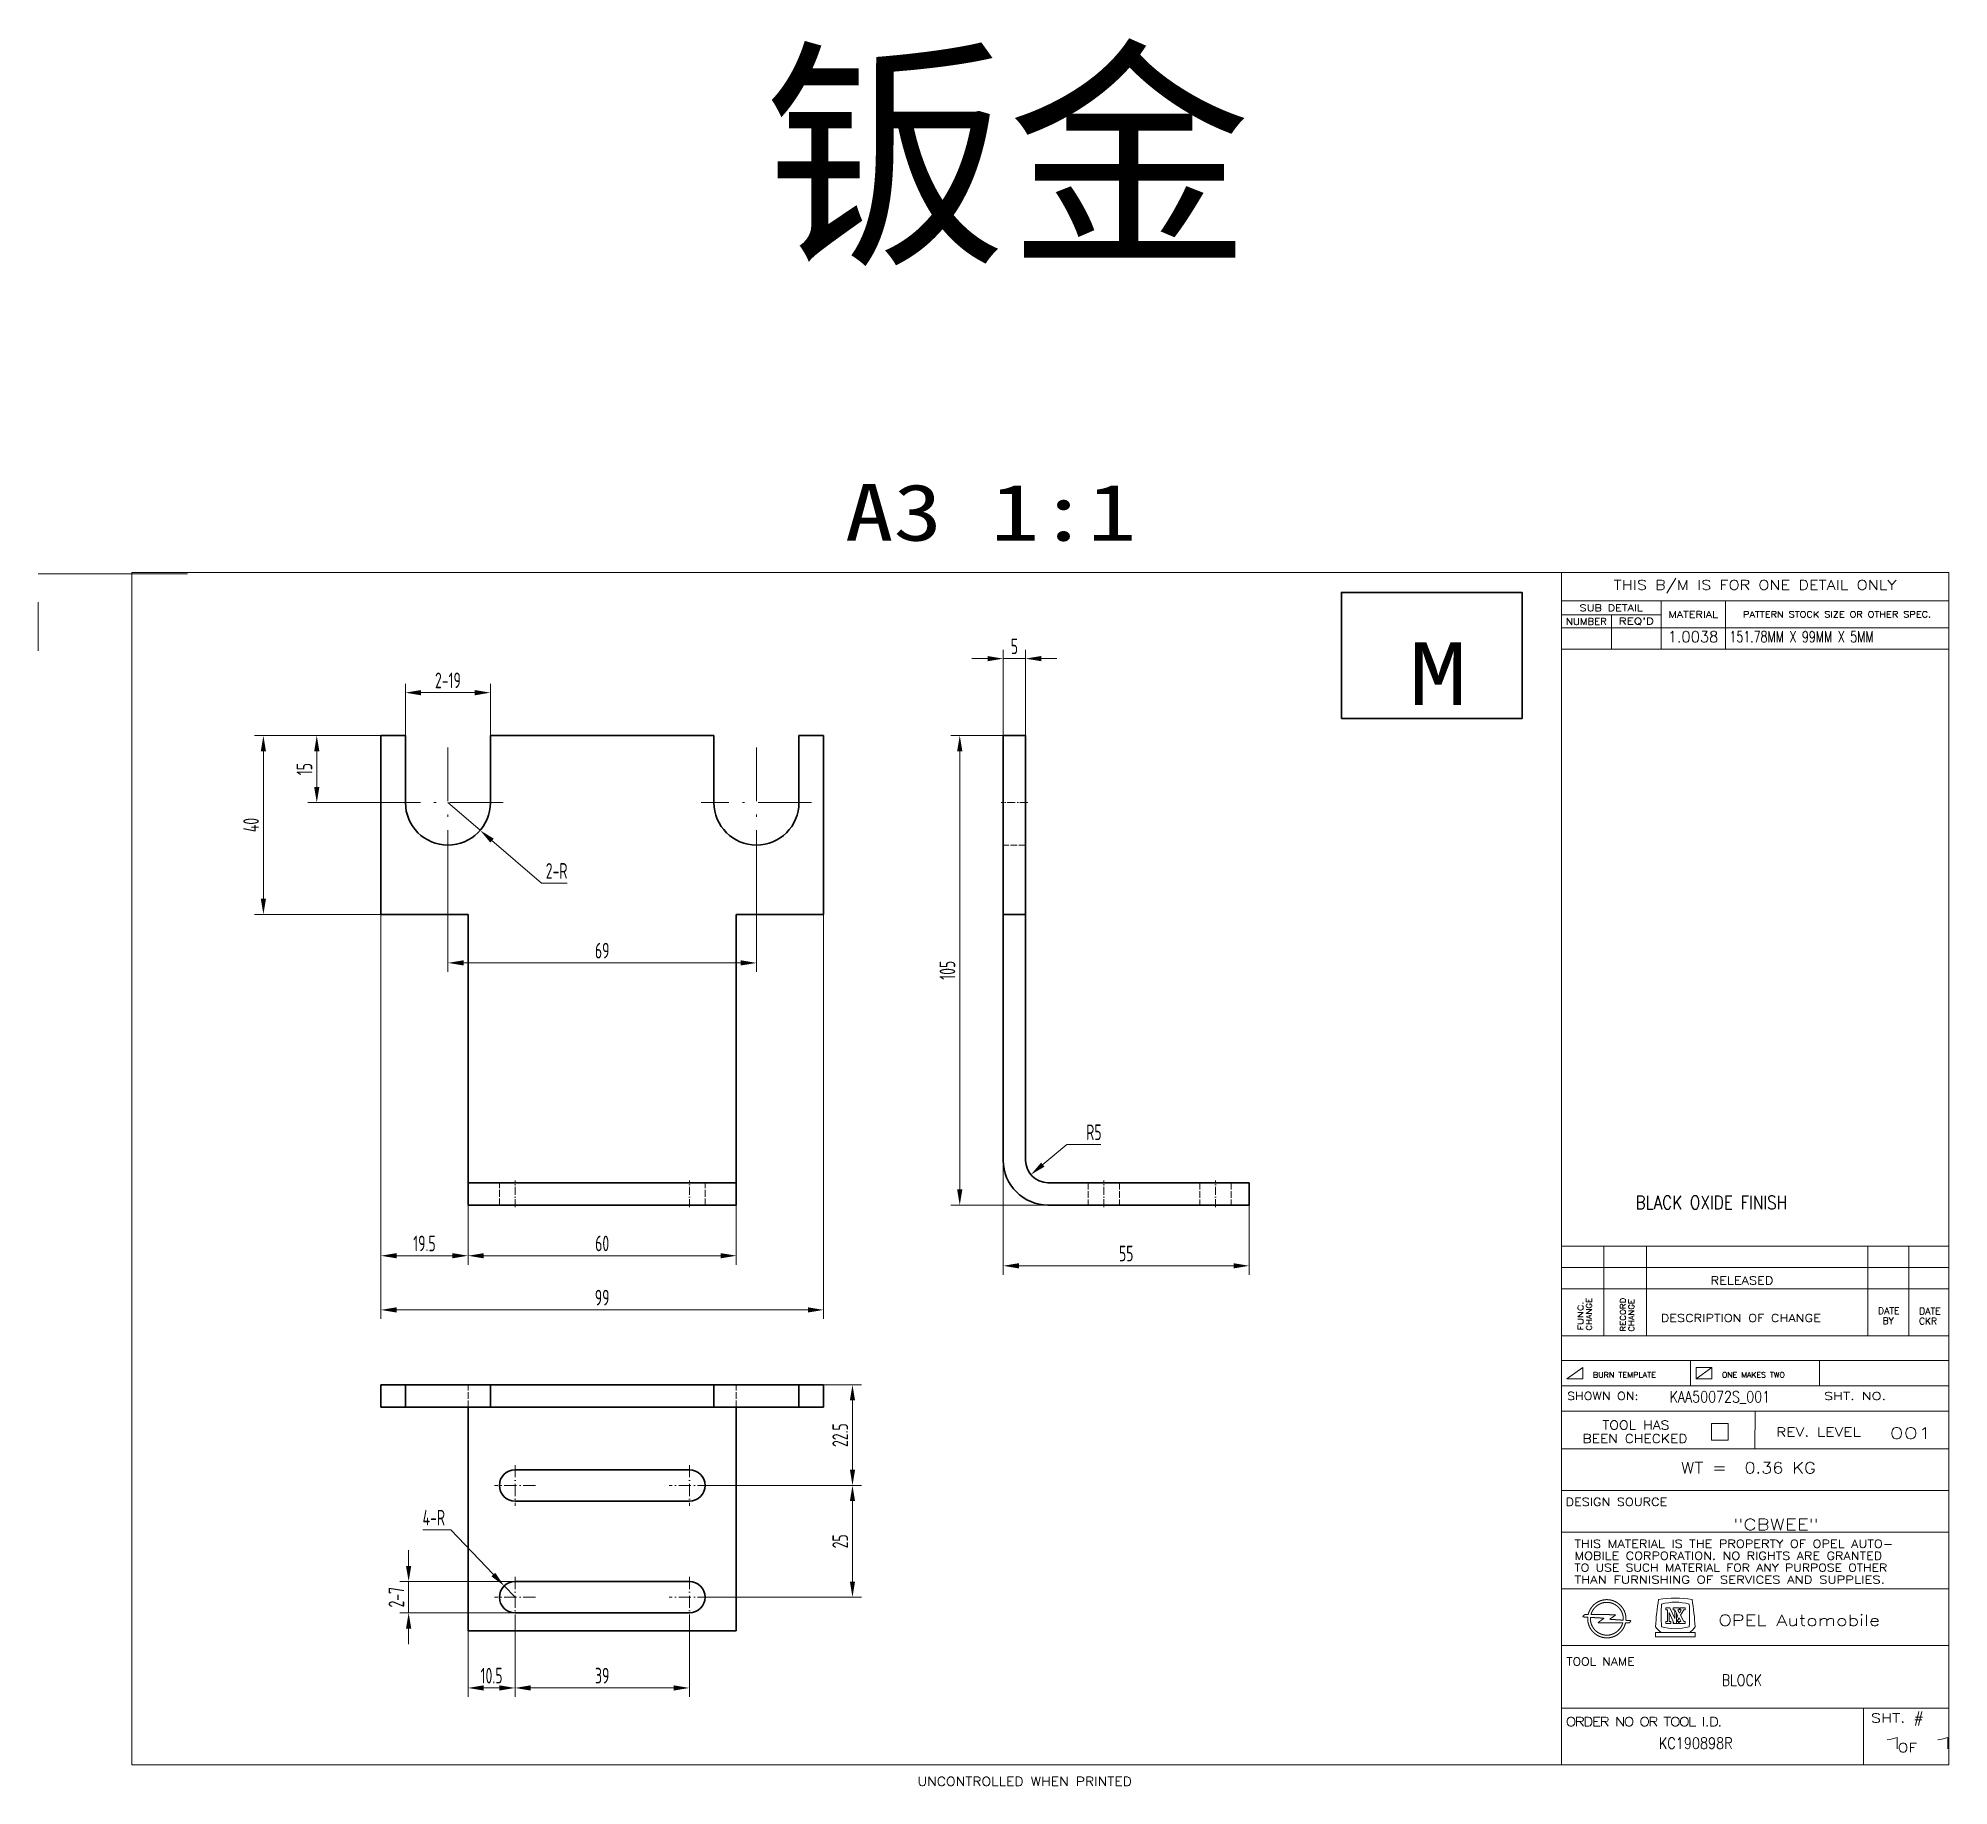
# Model space of a CAD drawing. Header units: inches. Extents: x 8574 to 12968, y 11160 to 11554.
# Drawn here: x 10317 to 10744.3, y 11163.2 to 11554 of the extents above; entities that cross this region are included whole.
import ezdxf

# ---------------------------------------------------------------- set-up
doc = ezdxf.new("R2010")
doc.units = ezdxf.units.IN
doc.header["$MEASUREMENT"] = 0
for name, pattern in [('AM_ISO02W050', [7.5, 6, -1.5]), ('AM_ISO08W050', [18, 12, -1.5, 3, -1.5]), ('DASHDOT', [18.5, 12, -3, 0.5, -3]), ('DASHED', [15, 12, -3])]:
    doc.linetypes.add(name, pattern=pattern)
for name, color, linetype, lineweight in [('123', 1, 'Continuous', 18), ('AM_7', 4, 'AM_ISO08W050', 25), ('AM_HID', 7, 'AM_ISO02W050', 25), ('AM_VIS', 1, 'Continuous', 50), ('尺寸', 3, 'Continuous', 20)]:
    doc.layers.add(name, color=color, linetype=linetype, lineweight=lineweight)
doc.layers.add('254', color=7, linetype='Continuous', true_color=0xffffff)
doc.styles.add('blockfont', font='simplex.shx')
doc.styles.add('hztxt', font='ISOCP.SHX', dxfattribs={"width": 0.707, "bigfont": 'hztxt.shx'})
doc.styles.add('leroy', font='simplex.shx')
doc.dimstyles.new('cbwee1-1$0', dxfattribs={"dimtxt": 3.5, "dimasz": 3.5, "dimexe": 2, "dimexo": 0, "dimgap": 1, "dimtad": 1, "dimdsep": 46, "dimtxsty": 'hztxt', "dimcen": 0, "dimclrd": 256, "dimclre": 256, "dimclrt": 256, "dimazin": 2, "dimtp": 0.1, "dimtm": 0.1, "dimtfac": 0.71, "dimtmove": 0, "dimatfit": 3, "dimfxl": 0, "dimlwd": 20, "dimlwe": 20, "dimarcsym": 0})
doc.dimstyles.new('cbwee1-1$4', dxfattribs={"dimtxt": 3.5, "dimasz": 3.5, "dimexe": 2, "dimexo": 0, "dimgap": 1, "dimtad": 1, "dimtih": 1, "dimtoh": 1, "dimdsep": 46, "dimtxsty": 'hztxt', "dimcen": 0, "dimclrd": 256, "dimclre": 256, "dimclrt": 256, "dimazin": 2, "dimtp": 0.1, "dimtm": 0.1, "dimtfac": 0.71, "dimtmove": 0, "dimatfit": 3, "dimfxl": 0, "dimlwd": 20, "dimlwe": 20, "dimarcsym": 0})

msp = doc.modelspace()

# ---------------------------------------------------------------- texts
at = {"layer": '123', "color": 1, "insert": (10497.438, 11441.441), "char_height": 12.7, "attachment_point": 7, "line_spacing_factor": 0.903614, "style": 'leroy'}
msp.add_mtext('{\\fSimSun|b0|i0|c134|p2;\\W1.2578;A3 1:1}', dxfattribs=at)
at = {"layer": '254', "color": 7}
for s, height, style, width, p in [('1.0038', 2.5, 'blockfont', 0.9609, (10681.461, 11418.929)), ('151.78MM X 99MM X 5MM', 2.5, 'blockfont', 0.72, (10695.294, 11418.929)), ('BLACK OXIDE FINISH', 3, 'blockfont', 0.83, (10674.268, 11292.162)), ('KAA50072S_001', 2.5, 'blockfont', 0.8298, (10681.884, 11248.954)), ('      WT =  0.36 KG', 2.5, 'leroy', 1.1618, (10671.465, 11233.071)), ('BLOCK', 2.5, 'blockfont', 0.827, (10693.56, 11185.584)), ('KC190898R', 2.5, 'blockfont', 0.8419, (10679.485, 11171.465)), ('1', 2.5, 'blockfont', 4.1344, (10727.928, 11171.465)), ('1', 2.5, 'blockfont', 4.1344, (10739.256, 11171.465))]:
    msp.add_text(s, height=height, dxfattribs=dict(at, style=style, width=width)).set_placement(p)
at = {"layer": '254', "color": 7, "linetype": 'Continuous', "lineweight": 13, "char_height": 2.5, "attachment_point": 7, "line_spacing_factor": 0.903614, "style": 'blockfont'}
for s, insert in [('{\\W1.4729;001}', (10731.109, 11240.803)), ('{\\W1.3125;"CBWEE"}', (10696.147, 11220.386))]:
    msp.add_mtext(s, dxfattribs=dict(at, insert=insert))
at = {"layer": '尺寸', "ltscale": 0.5, "insert": (10479.234, 11547.713), "char_height": 40, "width": 178.57435, "attachment_point": 1}
msp.add_mtext('{\\fSimSun|b0|i0|c134|p2;钣金}', dxfattribs=at)

# ---------------------------------------------------------------- blocks, each defined once
blk = doc.blocks.new('sfsdt4654yuej')
at = {"layer": '254', "color": 4, "linetype": 'Continuous', "lineweight": 13, "char_height": 1.7747, "attachment_point": 7, "line_spacing_factor": 0.903614, "style": 'blockfont'}
for s, insert in [('\\W1.1929;THIS MATERIAL IS THE PROPERTY OF OPEL AUTO-', (6070.56, 3525.15)), ('\\W1.1469;TO USE SUCH MATERIAL FOR ANY PURPOSE OTHER', (6070.56, 3519.81)), ('\\W1.1861;MOBILE CORPORATION. NO RIGHTS ARE GRANTED', (6070.56, 3522.47)), ('\\W1.2217;THAN FURNISHING OF SERVICES AND SUPPLIES.', (6070.56, 3517.13))]:
    blk.add_mtext(s, dxfattribs=dict(at, insert=insert))
blk = doc.blocks.new('qewe345467juynj')
at = {"layer": '254', "color": 4, "linetype": 'Continuous', "lineweight": 13}
for p, q in [((6091.03, 3511.72), (6091.92, 3511.72)), ((6091.03, 3511.72), (6091.03, 3511.28)), ((6091.03, 3511.28), (6091.39, 3511.28)), ((6091.39, 3508.66), (6091.03, 3508.66)), ((6091.03, 3508.66), (6091.03, 3508.22)), ((6091.39, 3508.66), (6091.39, 3511.28)), ((6091.73, 3510.67), (6092.65, 3508.65)), ((6091.73, 3508.66), (6091.73, 3510.67)), ((6092.1, 3508.66), (6091.73, 3508.66)), ((6091.92, 3511.72), (6093.01, 3509.31)), ((6092.1, 3508.22), (6092.1, 3508.66)), ((6092.65, 3511.72), (6094.01, 3511.72)), ((6092.65, 3511.72), (6092.65, 3511.28)), ((6092.65, 3511.28), (6092.99, 3511.28)), ((6092.65, 3508.65), (6092.84, 3508.22)), ((6092.65, 3508.65), (6092.65, 3508.22)), ((6092.99, 3511.28), (6093.38, 3510.54)), ((6093.01, 3509.31), (6093.01, 3511.24)), ((6093.38, 3510.54), (6093.72, 3509.89)), ((6093.38, 3509.29), (6093.38, 3510.54)), ((6093.72, 3509.89), (6093.38, 3509.29)), ((6093.38, 3508.22), (6093.38, 3509.29)), ((6093.95, 3509.46), (6093.53, 3508.74)), ((6093.53, 3508.66), (6093.53, 3508.74)), ((6093.53, 3508.66), (6093.81, 3508.66)), ((6093.72, 3511.2), (6093.72, 3511.28)), ((6093.72, 3511.28), (6094.01, 3511.28)), ((6093.72, 3511.2), (6094.08, 3510.53)), ((6093.81, 3508.66), (6093.81, 3508.22)), ((6093.95, 3509.46), (6094.32, 3508.75)), ((6094.01, 3511.72), (6094.01, 3511.28)), ((6094.01, 3508.66), (6094.01, 3508.22)), ((6094.01, 3508.66), (6094.32, 3508.66)), ((6094.46, 3511.2), (6094.08, 3510.53)), ((6094.18, 3511.72), (6094.18, 3511.28)), ((6094.18, 3511.72), (6095.34, 3511.72)), ((6094.18, 3511.28), (6094.46, 3511.28)), ((6095, 3511.28), (6094.31, 3510.09)), ((6094.31, 3510.09), (6095.06, 3508.66)), ((6094.32, 3508.66), (6094.32, 3508.75)), ((6094.46, 3511.2), (6094.46, 3511.28)), ((6095, 3511.28), (6095.34, 3511.28)), ((6095.06, 3508.66), (6095.34, 3508.66)), ((6095.34, 3511.72), (6095.34, 3511.28)), ((6095.34, 3508.66), (6095.34, 3508.22)), ((6088.72, 3505.25), (6088.72, 3506.16)), ((6088.72, 3506.16), (6097.54, 3506.16)), ((6088.72, 3505.25), (6097.54, 3505.25)), ((6091.03, 3508.22), (6092.1, 3508.22)), ((6092.65, 3508.22), (6093.81, 3508.22)), ((6092.84, 3508.22), (6093.38, 3508.22)), ((6094.01, 3508.22), (6095.34, 3508.22)), ((6097.54, 3505.25), (6097.54, 3506.16))]:
    blk.add_line(p, q, dxfattribs=at)
for centre, major_axis, start_param, end_param in [((6121.66, 3505.16), (0, 40.74), 1.362215, 1.513648), ((6093.13, 3473.45), (0, 40.41), 6.168449, 6.397922), ((6093.13, 3496.19), (0, 16.78), 6.054099, 6.512271), ((6065.45, 3505.3), (0, 39.67), 4.767492, 4.923017), ((6115.47, 3510.01), (0, 31.49), 1.490581, 1.651011), ((6071.61, 3510.01), (0, 30.49), 4.629531, 4.795247), ((6092.1, 3510.95), (0, 5.42), 2.26349, 2.654149), ((6093.13, 3523.73), (0, 16.69), 2.911206, 3.37198), ((6094.21, 3510.87), (0, 5.33), 3.625513, 4.023219)]:
    blk.add_ellipse(centre, major_axis=major_axis, ratio=0.81, start_param=start_param, end_param=end_param, dxfattribs=at)
for points, knots in [([(6076.67, 3512.76), (6076.38, 3512.64), (6076.09, 3512.5), (6075.82, 3512.34), (6075.56, 3512.15), (6075.32, 3511.95), (6075.09, 3511.72), (6074.89, 3511.48), (6074.71, 3511.23), (6074.56, 3510.96)], [0, 0, 0.11099, 0.222376, 0.334052, 0.445852, 0.557577, 0.669022, 0.779997, 0.890351, 1, 1]), ([(6074.67, 3512.17), (6074.92, 3512.41), (6075.17, 3512.63), (6075.45, 3512.83), (6075.73, 3513), (6076.02, 3513.15), (6076.32, 3513.28), (6076.63, 3513.38), (6076.95, 3513.45), (6077.27, 3513.51), (6077.6, 3513.54), (6077.93, 3513.54), (6078.26, 3513.52), (6078.59, 3513.47), (6078.92, 3513.39), (6079.25, 3513.29)], [0, 0, 0.068755, 0.136595, 0.203684, 0.270176, 0.336212, 0.401927, 0.46745, 0.532903, 0.598412, 0.6641, 0.730096, 0.796536, 0.863562, 0.931328, 1, 1]), ([(6078.75, 3512.81), (6078.46, 3512.88), (6078.16, 3512.92), (6077.85, 3512.94), (6077.55, 3512.93), (6077.25, 3512.9), (6076.96, 3512.84), (6076.67, 3512.76)], [0, 0, 0.143949, 0.287722, 0.431217, 0.574309, 0.716867, 0.858784, 1, 1]), ([(6081.31, 3510.37), (6081.2, 3510.66), (6081.07, 3510.93), (6080.92, 3511.2), (6080.75, 3511.45), (6080.55, 3511.69), (6080.34, 3511.91), (6080.1, 3512.11), (6079.86, 3512.3), (6079.6, 3512.46), (6079.33, 3512.6), (6079.04, 3512.72), (6078.75, 3512.81)], [0, 0, 0.082426, 0.165172, 0.248273, 0.331704, 0.415396, 0.499247, 0.583142, 0.666965, 0.750615, 0.834015, 0.917134, 1, 1]), ([(6079.25, 3513.29), (6079.54, 3513.17), (6079.83, 3513.03), (6080.11, 3512.87), (6080.37, 3512.68), (6080.62, 3512.48), (6080.86, 3512.26), (6081.07, 3512.02), (6081.27, 3511.76), (6081.45, 3511.5), (6081.61, 3511.22), (6081.75, 3510.93), (6081.86, 3510.62)], [0, 0, 0.08295, 0.16603, 0.24927, 0.332668, 0.416191, 0.499787, 0.583395, 0.666954, 0.750414, 0.833739, 0.916924, 1, 1]), ([(6072.88, 3509.66), (6072.75, 3509.66), (6072.65, 3509.67), (6072.57, 3509.68), (6072.52, 3509.7), (6072.49, 3509.71), (6072.47, 3509.74), (6072.48, 3509.78), (6072.5, 3509.82), (6072.53, 3509.88), (6072.58, 3509.95)], [0, 0, 0.191055, 0.343107, 0.459006, 0.542332, 0.59915, 0.643151, 0.695954, 0.770642, 0.871504, 1, 1]), ([(6072.58, 3509.95), (6072.63, 3510.01), (6072.67, 3510.07), (6072.71, 3510.12), (6072.74, 3510.15), (6072.76, 3510.17)], [0, 0, 0.269143, 0.520022, 0.73619, 0.901343, 1, 1]), ([(6072.76, 3510.17), (6072.79, 3510.18), (6072.85, 3510.18), (6072.92, 3510.19), (6073.01, 3510.19), (6073.11, 3510.19), (6073.23, 3510.2)], [0, 0, 0.061091, 0.176811, 0.338125, 0.535506, 0.759343, 1, 1]), ([(6073.39, 3509.62), (6073.34, 3509.63), (6073.27, 3509.63), (6073.18, 3509.64), (6073.08, 3509.65), (6072.98, 3509.65), (6072.88, 3509.66)], [0, 0, 0.099968, 0.239556, 0.409066, 0.598787, 0.799003, 1, 1]), ([(6073.23, 3510.2), (6073.64, 3510.2), (6073.67, 3510.35)], [0, 0, 0.716642, 1, 1]), ([(6073.39, 3509.62), (6073.53, 3509.61), (6073.54, 3509.13)], [0, 0, 0.230846, 1, 1]), ([(6073.62, 3508.4), (6073.59, 3508.54), (6073.57, 3508.71), (6073.56, 3508.91), (6073.54, 3509.13)], [0, 0, 0.196985, 0.426021, 0.692099, 1, 1]), ([(6077.46, 3505), (6077.11, 3505.05), (6076.77, 3505.12), (6076.44, 3505.22), (6076.12, 3505.34), (6075.81, 3505.49), (6075.52, 3505.66), (6075.25, 3505.85), (6074.98, 3506.06), (6074.74, 3506.29), (6074.52, 3506.55), (6074.31, 3506.82), (6074.13, 3507.1), (6073.96, 3507.41), (6073.82, 3507.72), (6073.71, 3508.06), (6073.62, 3508.4)], [0, 0, 0.064169, 0.127503, 0.190172, 0.252329, 0.314107, 0.37563, 0.437008, 0.498344, 0.559738, 0.621286, 0.68309, 0.745255, 0.807895, 0.871136, 0.935119, 1, 1]), ([(6073.67, 3510.35), (6073.74, 3510.58), (6073.82, 3510.81), (6073.92, 3511.05), (6074.05, 3511.3), (6074.19, 3511.53), (6074.34, 3511.76), (6074.5, 3511.97), (6074.67, 3512.17)], [0, 0, 0.111378, 0.230664, 0.355972, 0.485263, 0.616424, 0.747323, 0.875856, 1, 1]), ([(6074.15, 3509.57), (6074.14, 3509.55), (6074.14, 3509.51), (6074.14, 3509.45), (6074.14, 3509.37), (6074.14, 3509.28), (6074.14, 3509.19), (6074.15, 3509.09), (6074.15, 3508.99), (6074.16, 3508.89), (6074.17, 3508.8), (6074.18, 3508.72), (6074.19, 3508.65)], [0, 0, 0.022134, 0.067885, 0.133978, 0.21659, 0.311809, 0.415695, 0.5243, 0.633672, 0.739861, 0.838926, 0.926936, 1, 1]), ([(6077.15, 3509.39), (6077.13, 3509.39), (6077.07, 3509.39), (6077, 3509.4), (6076.9, 3509.41), (6076.79, 3509.41), (6076.66, 3509.42), (6076.52, 3509.43), (6076.21, 3509.45), (6075.87, 3509.47), (6075.52, 3509.49), (6075.17, 3509.51), (6074.85, 3509.53), (6074.71, 3509.54), (6074.57, 3509.55), (6074.45, 3509.55), (6074.35, 3509.56), (6074.27, 3509.56), (6074.2, 3509.57), (6074.16, 3509.57), (6074.15, 3509.57)], [0, 0, 0.009598, 0.027188, 0.052061, 0.083504, 0.120807, 0.163256, 0.210138, 0.314356, 0.42776, 0.544649, 0.659324, 0.766085, 0.814716, 0.85923, 0.898916, 0.933061, 0.960953, 0.981879, 0.995129, 1, 1]), ([(6074.19, 3508.65), (6074.25, 3508.37), (6074.33, 3508.09), (6074.44, 3507.81), (6074.57, 3507.55), (6074.72, 3507.3), (6074.89, 3507.05), (6075.07, 3506.83), (6075.27, 3506.62), (6075.49, 3506.43)], [0, 0, 0.11021, 0.221366, 0.33321, 0.445425, 0.557661, 0.669558, 0.780773, 0.890999, 1, 1]), ([(6074.27, 3510.27), (6074.26, 3510.2), (6076.99, 3510.19)], [0, 0, 0.027534, 1, 1]), ([(6074.56, 3510.96), (6074.49, 3510.83), (6074.44, 3510.7), (6074.38, 3510.58), (6074.34, 3510.46), (6074.3, 3510.36), (6074.27, 3510.27)], [0, 0, 0.18649, 0.374795, 0.557596, 0.727567, 0.877421, 1, 1]), ([(6075.87, 3508.4), (6075.88, 3508.41), (6075.9, 3508.44), (6075.93, 3508.47), (6075.99, 3508.52), (6076.06, 3508.57), (6076.15, 3508.64), (6076.26, 3508.72), (6076.39, 3508.81), (6076.54, 3508.91)], [0, 0, 0.019146, 0.057134, 0.116724, 0.199396, 0.306377, 0.438817, 0.597835, 0.784531, 1, 1]), ([(6078.62, 3508.34), (6077.99, 3508.35), (6077.46, 3508.35), (6077.03, 3508.35), (6076.84, 3508.35), (6076.68, 3508.35), (6076.54, 3508.35), (6076.41, 3508.36), (6076.3, 3508.36), (6076.21, 3508.36), (6076.13, 3508.36), (6076.06, 3508.36), (6076.01, 3508.37), (6075.97, 3508.37), (6075.93, 3508.37), (6075.91, 3508.38), (6075.89, 3508.38), (6075.88, 3508.39), (6075.87, 3508.39), (6075.87, 3508.4)], [0, 0, 0.229373, 0.42074, 0.577523, 0.644015, 0.703144, 0.755338, 0.801026, 0.840635, 0.874594, 0.903333, 0.92728, 0.946867, 0.962526, 0.974697, 0.983822, 0.990363, 0.994821, 0.997785, 1, 1]), ([(6076.54, 3508.91), (6076.7, 3509.02), (6076.83, 3509.12), (6076.94, 3509.2), (6077.03, 3509.27), (6077.1, 3509.32), (6077.14, 3509.35), (6077.16, 3509.38), (6077.15, 3509.39)], [0, 0, 0.249101, 0.460974, 0.636325, 0.775874, 0.880374, 0.950669, 0.988029, 1, 1]), ([(6076.99, 3510.19), (6077.62, 3510.19), (6078.14, 3510.19), (6078.57, 3510.18), (6078.75, 3510.18), (6078.91, 3510.18), (6079.05, 3510.18), (6079.18, 3510.18), (6079.29, 3510.18), (6079.38, 3510.18), (6079.46, 3510.17), (6079.53, 3510.17), (6079.58, 3510.17), (6079.63, 3510.17), (6079.66, 3510.16), (6079.69, 3510.16), (6079.71, 3510.15), (6079.72, 3510.15), (6079.73, 3510.14), (6079.73, 3510.14), (6079.74, 3510.13), (6079.74, 3510.13)], [0, 0, 0.22615, 0.415033, 0.570013, 0.635842, 0.694457, 0.74628, 0.791731, 0.831231, 0.865202, 0.894065, 0.918244, 0.938161, 0.954242, 0.966916, 0.976619, 0.983799, 0.988929, 0.992535, 0.995218, 0.99758, 1, 1]), ([(6079.07, 3509.61), (6078.93, 3509.52), (6078.81, 3509.43), (6078.71, 3509.36), (6078.63, 3509.31), (6078.57, 3509.26), (6078.52, 3509.23), (6078.49, 3509.2), (6078.47, 3509.18), (6078.46, 3509.17), (6078.46, 3509.16), (6078.47, 3509.15), (6078.49, 3509.15), (6078.51, 3509.15)], [0, 0, 0.209815, 0.387203, 0.53455, 0.654247, 0.74869, 0.820301, 0.871555, 0.90509, 0.924167, 0.935232, 0.949789, 0.971663, 1, 1]), ([(6078.51, 3509.15), (6078.54, 3509.14), (6078.6, 3509.14), (6078.8, 3509.13), (6079.08, 3509.11), (6079.42, 3509.09), (6079.82, 3509.06), (6080.02, 3509.05)], [0, 0, 0.02091, 0.060553, 0.189727, 0.3749, 0.603451, 0.862758, 1, 1]), ([(6081.35, 3508.32), (6081.34, 3508.32), (6081.3, 3508.32), (6081.23, 3508.32), (6081.14, 3508.32), (6081.02, 3508.33), (6080.88, 3508.33), (6080.73, 3508.33), (6080.55, 3508.33), (6080.35, 3508.34), (6080.14, 3508.34), (6079.92, 3508.34), (6079.43, 3508.34), (6078.9, 3508.34), (6078.62, 3508.34)], [0, 0, 0.005258, 0.020502, 0.045257, 0.079015, 0.121264, 0.171495, 0.229194, 0.293848, 0.364947, 0.441976, 0.524423, 0.703524, 0.898148, 1, 1]), ([(6079.74, 3510.13), (6079.74, 3510.11), (6079.72, 3510.09), (6079.7, 3510.06), (6079.66, 3510.03), (6079.61, 3509.99), (6079.54, 3509.94), (6079.45, 3509.88), (6079.35, 3509.8), (6079.22, 3509.71), (6079.07, 3509.61)], [0, 0, 0.018365, 0.046816, 0.089459, 0.149197, 0.228535, 0.329827, 0.455365, 0.607411, 0.78821, 1, 1]), ([(6080.02, 3509.05), (6080.21, 3509.03), (6080.57, 3509.01), (6080.88, 3508.99), (6081.14, 3508.97), (6081.32, 3508.96), (6081.39, 3508.96), (6081.43, 3508.95), (6081.44, 3508.95)], [0, 0, 0.133506, 0.384088, 0.604663, 0.785508, 0.9169, 0.961013, 0.989119, 1, 1]), ([(6081.29, 3508.09), (6081.31, 3508.17), (6081.33, 3508.24), (6081.35, 3508.29), (6081.35, 3508.32)], [0, 0, 0.35945, 0.667691, 0.892031, 1, 1]), ([(6081.48, 3509.07), (6081.49, 3509.18), (6081.49, 3509.3), (6081.48, 3509.44), (6081.47, 3509.59), (6081.45, 3509.75), (6081.42, 3509.91), (6081.39, 3510.07), (6081.35, 3510.23), (6081.31, 3510.37)], [0, 0, 0.077068, 0.169919, 0.275614, 0.391015, 0.512892, 0.637985, 0.763026, 0.884765, 1, 1]), ([(6081.44, 3508.95), (6081.45, 3508.96), (6081.46, 3508.99), (6081.47, 3509.03), (6081.48, 3509.07)], [0, 0, 0.095053, 0.309113, 0.62069, 1, 1]), ([(6081.86, 3510.62), (6081.92, 3510.45), (6081.96, 3510.28), (6082, 3510.13), (6082.02, 3509.97), (6082.04, 3509.8), (6082.06, 3509.62), (6082.07, 3509.42)], [0, 0, 0.150667, 0.287747, 0.41777, 0.547377, 0.683237, 0.83195, 1, 1]), ([(6081.92, 3508.09), (6081.99, 3508.32), (6082.86, 3508.35), (6083.01, 3508.55)], [0, 0, 0.179528, 0.822363, 1, 1]), ([(6082.07, 3509.42), (6082.08, 3508.93), (6082.25, 3508.91)], [0, 0, 0.741727, 1, 1]), ([(6082.25, 3508.91), (6082.32, 3508.9), (6082.42, 3508.9), (6082.52, 3508.89), (6082.64, 3508.88), (6082.75, 3508.88)], [0, 0, 0.140529, 0.32758, 0.544374, 0.77411, 1, 1]), ([(6082.75, 3508.88), (6082.88, 3508.87), (6082.97, 3508.86), (6083.05, 3508.85), (6083.1, 3508.83), (6083.13, 3508.82), (6083.15, 3508.8), (6083.15, 3508.77)], [0, 0, 0.281802, 0.503225, 0.671086, 0.792901, 0.878047, 0.940507, 1, 1]), ([(6083.15, 3508.77), (6083.15, 3508.75), (6083.13, 3508.72), (6083.09, 3508.67), (6083.05, 3508.61), (6083.01, 3508.55)], [0, 0, 0.078782, 0.234052, 0.450313, 0.711148, 1, 1]), ([(6075.49, 3506.43), (6075.74, 3506.24), (6076.01, 3506.08), (6076.28, 3505.94), (6076.56, 3505.82), (6076.84, 3505.73), (6077.14, 3505.66), (6077.43, 3505.61), (6077.73, 3505.59), (6078.03, 3505.6), (6078.33, 3505.63)], [0, 0, 0.103605, 0.205747, 0.306667, 0.406608, 0.505813, 0.604534, 0.70303, 0.801576, 0.900462, 1, 1]), ([(6079.72, 3505.44), (6079.42, 3505.31), (6079.1, 3505.19), (6078.78, 3505.11), (6078.45, 3505.04), (6078.11, 3505), (6077.78, 3504.99), (6077.46, 3505)], [0, 0, 0.141241, 0.28464, 0.429265, 0.574114, 0.718167, 0.860433, 1, 1]), ([(6078.33, 3505.63), (6078.64, 3505.69), (6078.94, 3505.78), (6079.23, 3505.89), (6079.51, 3506.03), (6079.78, 3506.18), (6080.03, 3506.36), (6080.27, 3506.56), (6080.49, 3506.78), (6080.69, 3507.01), (6080.87, 3507.26), (6081.03, 3507.52), (6081.17, 3507.8), (6081.29, 3508.09)], [0, 0, 0.077903, 0.15537, 0.232531, 0.309478, 0.386275, 0.462964, 0.539574, 0.616133, 0.692673, 0.769241, 0.84591, 0.922782, 1, 1]), ([(6081.92, 3508.09), (6081.8, 3507.75), (6081.66, 3507.43), (6081.5, 3507.11), (6081.31, 3506.82), (6081.09, 3506.54), (6080.86, 3506.28), (6080.6, 3506.03), (6080.32, 3505.81), (6080.03, 3505.61), (6079.72, 3505.44)], [0, 0, 0.10035, 0.200408, 0.300289, 0.400076, 0.499828, 0.599595, 0.699424, 0.799376, 0.89953, 1, 1])]:
    blk.add_open_spline(points, degree=1, knots=knots, dxfattribs=at)
at = {"layer": '254', "color": 4, "linetype": 'Continuous', "lineweight": 13, "insert": (6102.77, 3507.67), "char_height": 2.5, "attachment_point": 7, "line_spacing_factor": 0.903614, "style": 'blockfont'}
blk.add_mtext('\\W1.2721;OPEL Automobile', dxfattribs=at)
blk = doc.blocks.new('lingjiantuA4-1')
at = {"layer": '254', "color": 5, "linetype": 'Continuous', "lineweight": 18}
for p, q in [((3852.88, 11893.1), (4259.25, 11893.1)), ((3852.88, 11626.4), (3852.88, 11893.1)), ((4172.6, 11626.4), (4172.6, 11893.1)), ((4259.25, 11893.1), (4259.25, 11626.4)), ((4172.6, 11886.83), (4172.6, 11861.43)), ((4172.59, 11742.38), (4259.25, 11742.38)), ((4182.12, 11722.33), (4182.12, 11742.38)), ((4191.64, 11722.33), (4191.64, 11742.38)), ((4241.15, 11722.33), (4241.15, 11742.38)), ((4250.28, 11722.33), (4250.28, 11742.38)), ((4172.59, 11737.62), (4259.25, 11737.62)), ((4172.59, 11732.86), (4259.25, 11732.86)), ((4172.57, 11722.33), (4259.25, 11722.33)), ((4172.57, 11716.84), (4259.23, 11716.84)), ((4177.4, 11715.24), (4173.85, 11712.76)), ((4177.4, 11712.76), (4177.4, 11715.24)), ((4201.46, 11716.84), (4201.46, 11711.16)), ((4206.28, 11715.24), (4202.74, 11715.24)), ((4202.74, 11715.24), (4202.74, 11712.76)), ((4206.28, 11715.24), (4202.74, 11712.76)), ((4206.28, 11712.76), (4206.28, 11715.24)), ((4230.36, 11716.84), (4230.36, 11711.16)), ((4172.57, 11711.16), (4259.25, 11711.16)), ((4173.85, 11712.76), (4177.4, 11712.76)), ((4172.57, 11705.49), (4259.25, 11705.49)), ((4206.14, 11702.76), (4206.14, 11699.04)), ((4209.88, 11702.76), (4206.14, 11702.76)), ((4209.88, 11702.76), (4209.88, 11699.04)), ((4259.23, 11697.1), (4172.57, 11697.1)), ((4206.14, 11699.04), (4209.88, 11699.04)), ((4259.25, 11687.78), (4172.59, 11687.78)), ((4259.25, 11687.78), (4172.59, 11687.78)), ((4259.25, 11678.47), (4172.59, 11678.47)), ((4259.25, 11665.77), (4172.59, 11665.77)), ((4259.25, 11653.07), (4172.59, 11653.07)), ((4259.25, 11639.1), (4172.59, 11639.1)), ((4240.2, 11639.1), (4240.2, 11626.4)), ((4259.25, 11626.4), (3852.88, 11626.4))]:
    blk.add_line(p, q, dxfattribs=at)
at = {"layer": '254', "color": 7, "linetype": 'Continuous', "lineweight": 18}
for p, q in [((4172.6, 11893.1), (4183.81, 11893.1)), ((4183.81, 11893.1), (4194.9, 11893.1)), ((4194.9, 11893.1), (4209.27, 11893.1)), ((4209.27, 11893.1), (4259.25, 11893.1)), ((4172.6, 11886.75), (4183.81, 11886.75)), ((4183.81, 11886.75), (4194.9, 11886.75)), ((4194.9, 11886.75), (4209.27, 11886.75)), ((4194.9, 11886.75), (4194.9, 11883.57)), ((4209.27, 11886.75), (4259.25, 11886.75)), ((4209.27, 11886.75), (4209.27, 11883.57)), ((4172.6, 11883.57), (4183.81, 11883.57)), ((4183.81, 11883.57), (4194.9, 11883.57)), ((4183.81, 11883.57), (4183.81, 11880.66)), ((4194.9, 11883.57), (4194.9, 11880.66)), ((4209.27, 11883.57), (4209.27, 11880.66))]:
    blk.add_line(p, q, dxfattribs=at)
at = {"layer": '254', "color": 172, "linetype": 'Continuous', "lineweight": 18}
blk.add_line((4215.91, 11705.49), (4215.9, 11697.1), dxfattribs=at)
at = {"layer": '尺寸', "color": 2}
for name in ['sfsdt4654yuej', 'qewe345467juynj']:
    blk.add_blockref(name, (-1895.04, 8149.81), dxfattribs=at)
at = {"layer": '254', "color": 4, "linetype": 'Continuous', "lineweight": 13, "line_spacing_factor": 0.903614, "style": 'blockfont'}
for s, insert, char_height, attachment_point in [('\\W1.2129;THIS B/M IS FOR ONE DETAIL ONLY', (4215.92, 11889.93), 2.1779, 5), ('\\W1.2440;SUB DETAIL', (4183.75, 11885.16), 1.4923, 5), ('\\W1.2383;MATERIAL', (4202.09, 11883.71), 1.4923, 5), ('\\W1.1891;PATTERN STOCK SIZE OR OTHER SPEC.', (4234.26, 11883.71), 1.3444, 5), ('\\W1.1081;NUMBER', (4178.2, 11882.12), 1.4923, 5), ("\\W1.3202;REQ'D", (4189.36, 11882.12), 1.4923, 5), ('\\W1.1973;RELEASED', (4205.98, 11733.86), 1.7747, 7), ('\\W1.1952;DESCRIPTION OF CHANGE', (4194.82, 11725.45), 1.7747, 7), ('\\W1.0198;DATE', (4243.41, 11727.21), 1.4923, 7), ('\\W1.0020; BY', (4243.41, 11724.97), 1.4923, 7), ('\\W1.0020;CKR', (4252.6, 11724.92), 1.4923, 7), ('\\W1.0198;DATE', (4252.6, 11727.16), 1.4923, 7), ('\\W1.0546;BURN TEMPLATE', (4179.64, 11713.01), 1.2369, 7), ('\\W1.0228;ONE MAKES TWO', (4208.53, 11713.01), 1.2369, 7), ('\\W1.1644;SHOWN ON:', (4173.89, 11708.02), 1.7747, 7), ('\\W1.3392;SHT. NO.', (4231.36, 11708.01), 1.7478, 7), ('\\W1.1491;BEEN CHECKED', (4177.33, 11698.39), 1.9763, 7), ('\\W1.1590;TOOL HAS', (4181.75, 11701.42), 1.9763, 7), ('\\W1.2864;REV. LEVEL', (4220.62, 11699.85), 1.9763, 7), ('\\W1.1860;DESIGN SOURCE', (4173.54, 11684.33), 1.7747, 7), ('\\W1.1384;TOOL NAME', (4173.71, 11648.63), 1.7747, 7), ('\\W1.2362;\\Q360.0;\\T0.81;ORDER NO OR TOOL I.D.', (4173.56, 11635.04), 2.032, 7), ('\\W1.2999;SHT. #', (4241.82, 11635.21), 2.0301, 7), ('\\W1.2469;OF', (4247.83, 11629.23), 2.0301, 7), ('\\W1.1578;UNCONTROLLED WHEN PRINTED', (4028.59, 11621.72), 1.9763, 7)]:
    blk.add_mtext(s, dxfattribs=dict(at, insert=insert, char_height=char_height, attachment_point=attachment_point))
at = {"layer": '254', "color": 4, "linetype": 'Continuous', "lineweight": 13, "char_height": 1.2369, "attachment_point": 7, "rotation": 90, "line_spacing_factor": 0.903614, "style": 'blockfont'}
for s, insert in [('\\W1.1173;CHANGE', (4179.4, 11723.53)), ('\\W1.1457;RECORD', (4186.97, 11723.29)), ('\\W1.1173;CHANGE', (4188.88, 11723.29)), ('\\W1.3202;FUNC.', (4177.5, 11723.53))]:
    blk.add_mtext(s, dxfattribs=dict(at, insert=insert))
blk = doc.blocks.new('OB-A4')
at = {"layer": '尺寸', "color": 237}
blk.add_lwpolyline([(0, 0.66), (406.37, 0.66), (406.37, -266.05), (0, -266.05)], close=True, dxfattribs=at)
blk = doc.blocks.new('A$C6A10694E')
at = {"color": 7, "lineweight": 35}
blk.add_lwpolyline([(-40.43, 0), (-40.43, 28.21), (0, 28.21), (0, 0)], close=True, dxfattribs=at)
at = {"layer": '254', "color": 7, "linetype": 'Continuous', "lineweight": 13, "insert": (-25.32, 3), "char_height": 14, "attachment_point": 7, "line_spacing_factor": 0.903614, "style": 'leroy'}
blk.add_mtext('{\\fMonospac821 BT|b0|i0|c0|p49;\\W1.1;M}', dxfattribs=at)
blk = doc.blocks.new('*D154')
at = {"layer": 'Defpoints', "color": 0, "ltscale": 0.5}
for p in [(10408.66, 11370.72), (10477.66, 11370.72), (10477.66, 11347.23)]:
    blk.add_point(p, dxfattribs=at)
at = {"layer": '尺寸', "lineweight": 20, "ltscale": 0.5}
for p, q in [((10408.66, 11370.72), (10408.66, 11345.23)), ((10477.66, 11370.72), (10477.66, 11345.23)), ((10412.16, 11347.23), (10474.16, 11347.23))]:
    blk.add_line(p, q, dxfattribs=at)
at = {"layer": '尺寸', "ltscale": 0.5}
for points in [[(10412.16, 11347.82), (10412.16, 11346.65), (10408.66, 11347.23)], [(10474.16, 11347.82), (10474.16, 11346.65), (10477.66, 11347.23)]]:
    blk.add_solid(points, dxfattribs=at)
at = {"layer": '尺寸', "ltscale": 0.5, "insert": (10443.16, 11349.98), "char_height": 3.5, "attachment_point": 5, "style": 'hztxt'}
blk.add_mtext('69', dxfattribs=at)
blk = doc.blocks.new('*D155')
at = {"layer": 'Defpoints', "color": 0, "ltscale": 0.5}
for p in [(10413.16, 11293.07), (10473.16, 11293.07), (10473.16, 11281.74)]:
    blk.add_point(p, dxfattribs=at)
at = {"layer": '尺寸', "lineweight": 20, "ltscale": 0.5}
for p, q in [((10413.16, 11293.07), (10413.16, 11279.74)), ((10473.16, 11293.07), (10473.16, 11279.74)), ((10416.66, 11281.74), (10469.66, 11281.74))]:
    blk.add_line(p, q, dxfattribs=at)
at = {"layer": '尺寸', "ltscale": 0.5}
for points in [[(10416.66, 11282.32), (10416.66, 11281.16), (10413.16, 11281.74)], [(10469.66, 11282.32), (10469.66, 11281.16), (10473.16, 11281.74)]]:
    blk.add_solid(points, dxfattribs=at)
at = {"layer": '尺寸', "ltscale": 0.5, "insert": (10443.16, 11284.49), "char_height": 3.5, "attachment_point": 5, "style": 'hztxt'}
blk.add_mtext('60', dxfattribs=at)
blk = doc.blocks.new('*D156')
at = {"layer": 'Defpoints', "color": 0, "ltscale": 0.5}
for p in [(10393.66, 11358.07), (10413.16, 11293.07), (10393.66, 11281.74)]:
    blk.add_point(p, dxfattribs=at)
at = {"layer": '尺寸', "lineweight": 20, "ltscale": 0.5}
for p, q in [((10393.66, 11358.07), (10393.66, 11279.74)), ((10413.16, 11293.07), (10413.16, 11279.74)), ((10409.66, 11281.74), (10397.16, 11281.74))]:
    blk.add_line(p, q, dxfattribs=at)
at = {"layer": '尺寸', "ltscale": 0.5}
for points in [[(10397.16, 11282.32), (10397.16, 11281.16), (10393.66, 11281.74)], [(10409.66, 11282.32), (10409.66, 11281.16), (10413.16, 11281.74)]]:
    blk.add_solid(points, dxfattribs=at)
at = {"layer": '尺寸', "ltscale": 0.5, "insert": (10403.41, 11284.49), "char_height": 3.5, "attachment_point": 5, "style": 'hztxt'}
blk.add_mtext('19.5', dxfattribs=at)
blk = doc.blocks.new('*D157')
at = {"layer": 'Defpoints', "color": 0, "ltscale": 0.5}
for p in [(10393.66, 11358.07), (10492.66, 11358.07), (10492.66, 11269.62)]:
    blk.add_point(p, dxfattribs=at)
at = {"layer": '尺寸', "lineweight": 20, "ltscale": 0.5}
for p, q in [((10393.66, 11358.07), (10393.66, 11267.62)), ((10492.66, 11358.07), (10492.66, 11267.62)), ((10397.16, 11269.62), (10489.16, 11269.62))]:
    blk.add_line(p, q, dxfattribs=at)
at = {"layer": '尺寸', "ltscale": 0.5}
for points in [[(10397.16, 11270.21), (10397.16, 11269.04), (10393.66, 11269.62)], [(10489.16, 11270.21), (10489.16, 11269.04), (10492.66, 11269.62)]]:
    blk.add_solid(points, dxfattribs=at)
at = {"layer": '尺寸', "ltscale": 0.5, "insert": (10443.16, 11272.37), "char_height": 3.5, "attachment_point": 5, "style": 'hztxt'}
blk.add_mtext('99', dxfattribs=at)
blk = doc.blocks.new('*D158')
at = {"layer": 'Defpoints', "color": 0, "ltscale": 0.5}
for p in [(10418.16, 11407.67), (10399.16, 11398.07), (10418.16, 11398.07)]:
    blk.add_point(p, dxfattribs=at)
at = {"layer": '尺寸', "lineweight": 20, "ltscale": 0.5}
for p, q in [((10399.16, 11398.07), (10399.16, 11409.67)), ((10418.16, 11398.07), (10418.16, 11409.67)), ((10402.66, 11407.67), (10414.66, 11407.67))]:
    blk.add_line(p, q, dxfattribs=at)
at = {"layer": '尺寸', "ltscale": 0.5}
for points in [[(10402.66, 11408.25), (10402.66, 11407.08), (10399.16, 11407.67)], [(10414.66, 11408.25), (10414.66, 11407.08), (10418.16, 11407.67)]]:
    blk.add_solid(points, dxfattribs=at)
at = {"layer": '尺寸', "ltscale": 0.5, "insert": (10408.66, 11410.42), "char_height": 3.5, "attachment_point": 5, "style": 'hztxt'}
blk.add_mtext('2-19', dxfattribs=at)
blk = doc.blocks.new('*D159')
at = {"layer": 'Defpoints', "color": 0, "ltscale": 0.5}
for p in [(10379.32, 11398.07), (10393.66, 11398.07), (10396.31, 11383.07)]:
    blk.add_point(p, dxfattribs=at)
at = {"layer": '尺寸', "lineweight": 20, "ltscale": 0.5}
for p, q in [((10393.66, 11398.07), (10377.32, 11398.07)), ((10379.32, 11386.57), (10379.32, 11394.57)), ((10396.31, 11383.07), (10377.32, 11383.07))]:
    blk.add_line(p, q, dxfattribs=at)
at = {"layer": '尺寸', "ltscale": 0.5}
for points in [[(10378.74, 11394.57), (10379.91, 11394.57), (10379.32, 11398.07)], [(10378.74, 11386.57), (10379.91, 11386.57), (10379.32, 11383.07)]]:
    blk.add_solid(points, dxfattribs=at)
at = {"layer": '尺寸', "ltscale": 0.5, "insert": (10376.57, 11390.57), "char_height": 3.5, "attachment_point": 5, "rotation": 90, "style": 'hztxt'}
blk.add_mtext('15', dxfattribs=at)
blk = doc.blocks.new('*D139')
at = {"layer": 'Defpoints', "color": 0, "ltscale": 0.5}
for p in [(10393.66, 11398.07), (10367.38, 11358.07), (10393.66, 11358.07)]:
    blk.add_point(p, dxfattribs=at)
at = {"layer": '尺寸', "lineweight": 20, "ltscale": 0.5}
for p, q in [((10393.66, 11398.07), (10365.38, 11398.07)), ((10367.38, 11394.57), (10367.38, 11361.57)), ((10393.66, 11358.07), (10365.38, 11358.07))]:
    blk.add_line(p, q, dxfattribs=at)
at = {"layer": '尺寸', "ltscale": 0.5}
for points in [[(10366.8, 11394.57), (10367.96, 11394.57), (10367.38, 11398.07)], [(10366.8, 11361.57), (10367.96, 11361.57), (10367.38, 11358.07)]]:
    blk.add_solid(points, dxfattribs=at)
at = {"layer": '尺寸', "ltscale": 0.5, "insert": (10364.63, 11378.07), "char_height": 3.5, "attachment_point": 5, "rotation": 90, "style": 'hztxt'}
blk.add_mtext('40', dxfattribs=at)
blk = doc.blocks.new('*D160')
at = {"layer": 'Defpoints', "color": 0, "ltscale": 0.5}
for p in [(10537.86, 11415.28), (10532.86, 11398.07), (10537.86, 11398.07)]:
    blk.add_point(p, dxfattribs=at)
at = {"layer": '尺寸', "lineweight": 20, "ltscale": 0.5}
for p, q in [((10529.36, 11415.28), (10525.86, 11415.28)), ((10532.86, 11398.07), (10532.86, 11417.28)), ((10532.86, 11415.28), (10537.86, 11415.28)), ((10537.86, 11398.07), (10537.86, 11417.28)), ((10541.36, 11415.28), (10544.86, 11415.28))]:
    blk.add_line(p, q, dxfattribs=at)
at = {"layer": '尺寸', "ltscale": 0.5}
for points in [[(10529.36, 11415.86), (10529.36, 11414.7), (10532.86, 11415.28)], [(10541.36, 11415.86), (10541.36, 11414.7), (10537.86, 11415.28)]]:
    blk.add_solid(points, dxfattribs=at)
at = {"layer": '尺寸', "ltscale": 0.5, "insert": (10535.36, 11418.03), "char_height": 3.5, "attachment_point": 5, "style": 'hztxt'}
blk.add_mtext('5', dxfattribs=at)
blk = doc.blocks.new('*D161')
at = {"layer": 'Defpoints', "color": 0, "ltscale": 0.5}
for p in [(10532.86, 11398.07), (10523.13, 11293.07), (10542.86, 11293.07)]:
    blk.add_point(p, dxfattribs=at)
at = {"layer": '尺寸', "lineweight": 20, "ltscale": 0.5}
for p, q in [((10532.86, 11398.07), (10521.13, 11398.07)), ((10523.13, 11394.57), (10523.13, 11296.57)), ((10542.86, 11293.07), (10521.13, 11293.07))]:
    blk.add_line(p, q, dxfattribs=at)
at = {"layer": '尺寸', "ltscale": 0.5}
for points in [[(10522.55, 11394.57), (10523.72, 11394.57), (10523.13, 11398.07)], [(10522.55, 11296.57), (10523.72, 11296.57), (10523.13, 11293.07)]]:
    blk.add_solid(points, dxfattribs=at)
at = {"layer": '尺寸', "ltscale": 0.5, "insert": (10520.38, 11345.57), "char_height": 3.5, "attachment_point": 5, "rotation": 90, "style": 'hztxt'}
blk.add_mtext('105', dxfattribs=at)
blk = doc.blocks.new('*D162')
at = {"layer": 'Defpoints', "color": 0, "ltscale": 0.5}
for p in [(10532.86, 11304.79), (10587.86, 11293.07), (10587.86, 11279.49)]:
    blk.add_point(p, dxfattribs=at)
at = {"layer": '尺寸', "lineweight": 20, "ltscale": 0.5}
for p, q in [((10532.86, 11304.79), (10532.86, 11277.49)), ((10587.86, 11293.07), (10587.86, 11277.49)), ((10536.36, 11279.49), (10584.36, 11279.49))]:
    blk.add_line(p, q, dxfattribs=at)
at = {"layer": '尺寸', "ltscale": 0.5}
for points in [[(10536.36, 11280.07), (10536.36, 11278.9), (10532.86, 11279.49)], [(10584.36, 11280.07), (10584.36, 11278.9), (10587.86, 11279.49)]]:
    blk.add_solid(points, dxfattribs=at)
at = {"layer": '尺寸', "ltscale": 0.5, "insert": (10560.36, 11282.24), "char_height": 3.5, "attachment_point": 5, "style": 'hztxt'}
blk.add_mtext('55', dxfattribs=at)
blk = doc.blocks.new('*D163')
at = {"layer": 'Defpoints', "color": 0, "ltscale": 0.5}
for p in [(10542.86, 11303.07), (10539.02, 11299.87)]:
    blk.add_point(p, dxfattribs=at)
at = {"layer": '尺寸', "linetype": 'ByBlock', "lineweight": 20, "ltscale": 0.5}
for p, q in [((10547.08, 11306.6), (10541.71, 11302.11)), ((10554.65, 11306.6), (10547.08, 11306.6))]:
    blk.add_line(p, q, dxfattribs=at)
at = {"layer": '尺寸', "ltscale": 0.5}
blk.add_solid([(10541.33, 11302.56), (10542.08, 11301.66), (10539.02, 11299.87)], dxfattribs=at)
at = {"layer": '尺寸', "ltscale": 0.5, "insert": (10553.12, 11309.35), "char_height": 3.5, "attachment_point": 5, "style": 'hztxt'}
blk.add_mtext('R5', dxfattribs=at)
blk = doc.blocks.new('*D164')
at = {"layer": 'Defpoints', "color": 0, "ltscale": 0.5}
for p in [(10467.21, 11230.37), (10467.21, 11205.37), (10499.14, 11205.37)]:
    blk.add_point(p, dxfattribs=at)
at = {"layer": '尺寸', "lineweight": 20, "ltscale": 0.5}
for p, q in [((10467.21, 11230.37), (10501.14, 11230.37)), ((10499.14, 11226.87), (10499.14, 11208.87)), ((10467.21, 11205.37), (10501.14, 11205.37))]:
    blk.add_line(p, q, dxfattribs=at)
at = {"layer": '尺寸', "ltscale": 0.5}
for points in [[(10498.56, 11226.87), (10499.72, 11226.87), (10499.14, 11230.37)], [(10498.56, 11208.87), (10499.72, 11208.87), (10499.14, 11205.37)]]:
    blk.add_solid(points, dxfattribs=at)
at = {"layer": '尺寸', "ltscale": 0.5, "insert": (10496.39, 11217.87), "char_height": 3.5, "attachment_point": 5, "rotation": 90, "style": 'hztxt'}
blk.add_mtext('25', dxfattribs=at)
blk = doc.blocks.new('*D165')
at = {"layer": 'Defpoints', "color": 0, "ltscale": 0.5}
for p in [(10492.66, 11252.87), (10499.14, 11252.87), (10468.78, 11230.37)]:
    blk.add_point(p, dxfattribs=at)
at = {"layer": '尺寸', "lineweight": 20, "ltscale": 0.5}
for p, q in [((10492.66, 11252.87), (10501.14, 11252.87)), ((10499.14, 11233.87), (10499.14, 11249.37)), ((10468.78, 11230.37), (10501.14, 11230.37))]:
    blk.add_line(p, q, dxfattribs=at)
at = {"layer": '尺寸', "ltscale": 0.5}
for points in [[(10498.56, 11249.37), (10499.72, 11249.37), (10499.14, 11252.87)], [(10498.56, 11233.87), (10499.72, 11233.87), (10499.14, 11230.37)]]:
    blk.add_solid(points, dxfattribs=at)
at = {"layer": '尺寸', "ltscale": 0.5, "insert": (10496.39, 11241.62), "char_height": 3.5, "attachment_point": 5, "rotation": 90, "style": 'hztxt'}
blk.add_mtext('22.5', dxfattribs=at)
blk = doc.blocks.new('*D166')
at = {"layer": 'Defpoints', "color": 0, "ltscale": 0.5}
for p in [(10423.66, 11208.87), (10399.87, 11201.87), (10423.66, 11201.87)]:
    blk.add_point(p, dxfattribs=at)
at = {"layer": '尺寸', "lineweight": 20, "ltscale": 0.5}
for p, q in [((10399.87, 11212.37), (10399.87, 11215.87)), ((10423.66, 11208.87), (10397.87, 11208.87)), ((10399.87, 11208.87), (10399.87, 11201.87)), ((10423.66, 11201.87), (10397.87, 11201.87)), ((10399.87, 11198.37), (10399.87, 11194.87))]:
    blk.add_line(p, q, dxfattribs=at)
at = {"layer": '尺寸', "ltscale": 0.5}
for points in [[(10399.28, 11212.37), (10400.45, 11212.37), (10399.87, 11208.87)], [(10399.28, 11198.37), (10400.45, 11198.37), (10399.87, 11201.87)]]:
    blk.add_solid(points, dxfattribs=at)
at = {"layer": '尺寸', "ltscale": 0.5, "insert": (10397.12, 11205.37), "char_height": 3.5, "attachment_point": 5, "rotation": 90, "style": 'hztxt'}
blk.add_mtext('2-7', dxfattribs=at)
blk = doc.blocks.new('*D167')
at = {"layer": 'Defpoints', "color": 0, "ltscale": 0.5}
for p in [(10423.66, 11200.82), (10413.16, 11197.87), (10413.16, 11185.08)]:
    blk.add_point(p, dxfattribs=at)
at = {"layer": '尺寸', "lineweight": 20, "ltscale": 0.5}
for p, q in [((10423.66, 11200.82), (10423.66, 11183.08)), ((10413.16, 11197.87), (10413.16, 11183.08)), ((10420.16, 11185.08), (10416.66, 11185.08))]:
    blk.add_line(p, q, dxfattribs=at)
at = {"layer": '尺寸', "ltscale": 0.5}
for points in [[(10416.66, 11185.66), (10416.66, 11184.49), (10413.16, 11185.08)], [(10420.16, 11185.66), (10420.16, 11184.49), (10423.66, 11185.08)]]:
    blk.add_solid(points, dxfattribs=at)
at = {"layer": '尺寸', "ltscale": 0.5, "insert": (10418.41, 11187.83), "char_height": 3.5, "attachment_point": 5, "style": 'hztxt'}
blk.add_mtext('10.5', dxfattribs=at)
blk = doc.blocks.new('*D168')
at = {"layer": 'Defpoints', "color": 0, "ltscale": 0.5}
for p in [(10462.66, 11200.82), (10423.66, 11193.52), (10462.66, 11185.08)]:
    blk.add_point(p, dxfattribs=at)
at = {"layer": '尺寸', "lineweight": 20, "ltscale": 0.5}
for p, q in [((10462.66, 11200.82), (10462.66, 11183.08)), ((10423.66, 11193.52), (10423.66, 11183.08)), ((10427.16, 11185.08), (10459.16, 11185.08))]:
    blk.add_line(p, q, dxfattribs=at)
at = {"layer": '尺寸', "ltscale": 0.5}
for points in [[(10427.16, 11185.66), (10427.16, 11184.49), (10423.66, 11185.08)], [(10459.16, 11185.66), (10459.16, 11184.49), (10462.66, 11185.08)]]:
    blk.add_solid(points, dxfattribs=at)
at = {"layer": '尺寸', "ltscale": 0.5, "insert": (10443.16, 11187.83), "char_height": 3.5, "attachment_point": 5, "style": 'hztxt'}
blk.add_mtext('39', dxfattribs=at)
blk = doc.blocks.new('*D140')
at = {"layer": 'Defpoints', "color": 0, "ltscale": 0.5}
for p in [(10421.24, 11207.9), (10423.66, 11205.37)]:
    blk.add_point(p, dxfattribs=at)
at = {"layer": '尺寸', "linetype": 'ByBlock', "lineweight": 20, "ltscale": 0.5}
for p, q in [((10403.03, 11220.42), (10409.28, 11220.42)), ((10409.28, 11220.42), (10418.82, 11210.43)), ((10423.66, 11205.37), (10421.24, 11207.9))]:
    blk.add_line(p, q, dxfattribs=at)
at = {"layer": '尺寸', "ltscale": 0.5}
blk.add_solid([(10419.24, 11210.83), (10418.4, 11210.03), (10421.24, 11207.9)], dxfattribs=at)
at = {"layer": '尺寸', "ltscale": 0.5, "insert": (10405.5, 11223.17), "char_height": 3.5, "attachment_point": 5, "style": 'hztxt'}
blk.add_mtext('4-R', dxfattribs=at)
blk = doc.blocks.new('*D141')
at = {"layer": 'Defpoints', "color": 0, "ltscale": 0.5}
for p in [(10408.66, 11383.07), (10415.86, 11376.88)]:
    blk.add_point(p, dxfattribs=at)
at = {"layer": '尺寸', "linetype": 'ByBlock', "lineweight": 20, "ltscale": 0.5}
for p, q in [((10408.66, 11383.07), (10415.86, 11376.88)), ((10429.59, 11365.06), (10418.51, 11374.59)), ((10435.35, 11365.06), (10429.59, 11365.06))]:
    blk.add_line(p, q, dxfattribs=at)
at = {"layer": '尺寸', "ltscale": 0.5}
blk.add_solid([(10418.89, 11375.03), (10418.13, 11374.15), (10415.86, 11376.88)], dxfattribs=at)
at = {"layer": '尺寸', "ltscale": 0.5, "insert": (10432.97, 11367.81), "char_height": 3.5, "attachment_point": 5, "style": 'hztxt'}
blk.add_mtext('2-R', dxfattribs=at)

# ---------------------------------------------------------------- dimensions: what is measured, and where the dimension line sits
at = {"layer": '尺寸', "ltscale": 0.5}
for base, p1, p2, picture, middle in [((10537.859, 11415.28), (10532.859, 11398.072), (10537.859, 11398.072), '*D160', (10535.359, 11418.03)), ((10477.66, 11347.234), (10408.66, 11370.722), (10477.66, 11370.722), '*D154', (10443.16, 11349.984)), ((10393.66, 11281.741), (10413.16, 11293.072), (10393.66, 11358.072), '*D156', (10403.41, 11284.491)), ((10492.66, 11269.622), (10393.66, 11358.072), (10492.66, 11358.072), '*D157', (10443.16, 11272.372)), ((10587.859, 11279.487), (10532.859, 11304.79), (10587.859, 11293.072), '*D162', (10560.359, 11282.237)), ((10473.16, 11281.741), (10413.16, 11293.072), (10473.16, 11293.072), '*D155', (10443.16, 11284.491)), ((10413.16, 11185.076), (10423.66, 11200.822), (10413.16, 11197.872), '*D167', (10418.41, 11187.826)), ((10462.66, 11185.076), (10423.66, 11193.522), (10462.66, 11200.822), '*D168', (10443.16, 11187.826))]:
    dim = msp.add_linear_dim(base=base, p1=p1, p2=p2, dimstyle='cbwee1-1$0', dxfattribs=at)
    dim.commit()
    dim.dimension.update_dxf_attribs({"geometry": picture, "text_midpoint": middle})
dim = msp.add_linear_dim(base=(10418.16, 11407.666), p1=(10399.16, 11398.072), p2=(10418.16, 11398.072), text='2-<>', dimstyle='cbwee1-1$0', dxfattribs=at)
dim.commit()
dim.dimension.update_dxf_attribs({"geometry": '*D158', "text_midpoint": (10408.66, 11410.416)})
for base, p1, p2, picture, middle in [((10367.38, 11358.072), (10393.66, 11398.072), (10393.66, 11358.072), '*D139', (10364.63, 11378.072)), ((10379.322, 11398.072), (10396.31, 11383.072), (10393.66, 11398.072), '*D159', (10376.572, 11390.572)), ((10523.135, 11293.072), (10532.859, 11398.072), (10542.859, 11293.072), '*D161', (10520.385, 11345.572)), ((10499.139, 11252.872), (10468.776, 11230.372), (10492.66, 11252.872), '*D165', (10496.389, 11241.622)), ((10499.139, 11205.372), (10467.211, 11230.372), (10467.211, 11205.372), '*D164', (10496.389, 11217.872))]:
    dim = msp.add_linear_dim(base=base, p1=p1, p2=p2, angle=90, dimstyle='cbwee1-1$0', dxfattribs=at)
    dim.commit()
    dim.dimension.update_dxf_attribs({"geometry": picture, "text_midpoint": middle})
for center, mpoint, text, picture, middle in [((10408.66, 11383.072), (10415.861, 11376.875), '2-R', '*D141', (10432.971, 11365.064)), ((10423.66, 11205.372), (10421.241, 11207.901), '4-R', '*D140', (10405.502, 11220.417))]:
    dim = msp.add_radius_dim(center=center, mpoint=mpoint, text=text, dimstyle='cbwee1-1$4', dxfattribs=at)
    dim.commit()
    dim.dimension.update_dxf_attribs({"geometry": picture, "text_midpoint": middle, "dimtype": 164})
dim = msp.add_radius_dim(center=(10542.859, 11303.072), mpoint=(10539.02, 11299.868), dimstyle='cbwee1-1$4', dxfattribs=at)
dim.commit()
dim.dimension.update_dxf_attribs({"geometry": '*D163', "text_midpoint": (10553.118, 11306.595), "dimtype": 164})
dim = msp.add_linear_dim(base=(10399.868, 11201.872), p1=(10423.66, 11208.872), p2=(10423.66, 11201.872), angle=90, dimstyle='cbwee1-1$0', override={"dimpost": '2-<>'}, dxfattribs=at)
dim.commit()
dim.dimension.update_dxf_attribs({"geometry": '*D166', "text_midpoint": (10397.118, 11205.372)})

# ---------------------------------------------------------------- linework, layer by layer
at = {"layer": '254', "color": 7, "linetype": 'Continuous', "lineweight": 18}
for p, q in [((10317.02, 11427.877), (10317.02, 11424.691)), ((10744.339, 11428.228), (10744.339, 11425.042)), ((10317.02, 11424.691), (10317.02, 11421.787)), ((10744.339, 11425.042), (10744.339, 11422.138)), ((10317.02, 11421.787), (10317.02, 11417.037)), ((10657.691, 11422.138), (10668.903, 11422.138)), ((10668.903, 11422.138), (10679.995, 11422.138)), ((10668.903, 11422.138), (10668.903, 11417.388)), ((10679.995, 11422.138), (10694.367, 11422.138)), ((10679.995, 11422.138), (10679.995, 11417.388)), ((10694.367, 11422.138), (10744.339, 11422.138)), ((10694.367, 11422.138), (10694.367, 11417.388)), ((10744.339, 11422.138), (10744.339, 11417.388)), ((10657.691, 11417.388), (10668.903, 11417.388)), ((10668.903, 11417.388), (10679.995, 11417.388)), ((10679.995, 11417.388), (10694.367, 11417.388)), ((10694.367, 11417.388), (10744.339, 11417.388))]:
    msp.add_line(p, q, dxfattribs=at)
at = {"layer": '254', "color": 5, "linetype": 'Continuous', "lineweight": 18}
msp.add_line((10687.833, 11254.235), (10691.369, 11254.235), dxfattribs=at)
at = {"layer": 'AM_7', "linetype": 'DASHDOT', "lineweight": 13}
for p, q in [((10408.66, 11395.422), (10408.66, 11370.722)), ((10477.66, 11395.422), (10477.66, 11370.722)), ((10421.01, 11383.072), (10396.31, 11383.072)), ((10490.01, 11383.072), (10465.31, 11383.072))]:
    msp.add_line(p, q, dxfattribs=at)
at = {"layer": 'AM_7', "linetype": 'DASHDOT', "lineweight": 13, "ltscale": 0.15}
for p, q in [((10538.359, 11383.072), (10532.359, 11383.072)), ((10423.66, 11292.572), (10423.66, 11298.572)), ((10462.66, 11292.572), (10462.66, 11298.572)), ((10555.359, 11292.572), (10555.359, 11298.572)), ((10580.359, 11292.572), (10580.359, 11298.572))]:
    msp.add_line(p, q, dxfattribs=at)
at = {"layer": 'AM_7', "linetype": 'DASHDOT', "lineweight": 13, "ltscale": 0.227502}
for p, q in [((10423.66, 11234.922), (10423.66, 11225.822)), ((10462.66, 11234.922), (10462.66, 11225.822)), ((10423.66, 11209.922), (10423.66, 11200.822)), ((10462.66, 11209.922), (10462.66, 11200.822))]:
    msp.add_line(p, q, dxfattribs=at)
at = {"layer": 'AM_7', "linetype": 'DASHDOT', "lineweight": 13, "ltscale": 0.227539}
for p, q in [((10428.211, 11230.372), (10419.109, 11230.372)), ((10467.211, 11230.372), (10458.109, 11230.372)), ((10428.211, 11205.372), (10419.109, 11205.372)), ((10467.211, 11205.372), (10458.109, 11205.372))]:
    msp.add_line(p, q, dxfattribs=at)
at = {"layer": 'AM_HID', "linetype": 'DASHED', "lineweight": 13, "ltscale": 0.125}
for p, q in [((10537.859, 11373.572), (10532.859, 11373.572)), ((10537.859, 11373.572), (10532.859, 11373.572)), ((10420.16, 11293.072), (10420.16, 11298.072)), ((10420.16, 11293.072), (10420.16, 11298.072)), ((10466.16, 11293.072), (10466.16, 11298.072)), ((10466.16, 11293.072), (10466.16, 11298.072)), ((10551.859, 11298.072), (10551.859, 11293.072)), ((10558.859, 11298.072), (10558.859, 11293.072)), ((10576.859, 11298.072), (10576.859, 11293.072)), ((10583.859, 11298.072), (10583.859, 11293.072)), ((10413.16, 11247.872), (10413.16, 11252.872)), ((10473.16, 11247.872), (10473.16, 11252.872))]:
    msp.add_line(p, q, dxfattribs=at)
at = {"layer": 'AM_VIS', "lineweight": 35, "ltscale": 0.1375}
for p, q in [((10399.16, 11398.072), (10393.66, 11398.072)), ((10492.66, 11398.072), (10487.16, 11398.072)), ((10399.16, 11252.872), (10393.66, 11252.872)), ((10492.66, 11252.872), (10487.16, 11252.872)), ((10399.16, 11247.872), (10393.66, 11247.872)), ((10492.66, 11247.872), (10487.16, 11247.872))]:
    msp.add_line(p, q, dxfattribs=at)
at = {"layer": 'AM_VIS', "lineweight": 35}
for p, q in [((10393.66, 11358.072), (10393.66, 11398.072)), ((10468.16, 11398.072), (10418.16, 11398.072)), ((10492.66, 11358.072), (10492.66, 11398.072)), ((10532.859, 11358.072), (10532.859, 11398.072)), ((10537.859, 11358.072), (10537.859, 11398.072)), ((10413.16, 11358.072), (10413.16, 11303.072)), ((10473.16, 11358.072), (10473.16, 11303.072)), ((10532.859, 11358.072), (10532.859, 11303.072)), ((10537.859, 11358.072), (10537.859, 11303.072)), ((10473.16, 11298.072), (10413.16, 11298.072)), ((10587.859, 11298.072), (10542.859, 11298.072)), ((10473.16, 11293.072), (10413.16, 11293.072)), ((10587.859, 11293.072), (10542.859, 11293.072)), ((10468.16, 11252.872), (10418.16, 11252.872)), ((10468.16, 11247.872), (10418.16, 11247.872)), ((10413.16, 11197.872), (10413.16, 11242.872)), ((10473.16, 11197.872), (10473.16, 11242.872)), ((10423.66, 11233.872), (10462.66, 11233.872)), ((10462.66, 11226.872), (10423.66, 11226.872)), ((10423.66, 11208.872), (10462.66, 11208.872)), ((10462.66, 11201.872), (10423.66, 11201.872)), ((10473.16, 11197.872), (10413.16, 11197.872))]:
    msp.add_line(p, q, dxfattribs=at)
at = {"layer": 'AM_VIS', "lineweight": 35, "ltscale": 0.375}
for p, q in [((10399.16, 11398.072), (10399.16, 11383.072)), ((10418.16, 11383.072), (10418.16, 11398.072)), ((10468.16, 11398.072), (10468.16, 11383.072)), ((10487.16, 11383.072), (10487.16, 11398.072))]:
    msp.add_line(p, q, dxfattribs=at)
at = {"layer": 'AM_VIS', "lineweight": 35, "ltscale": 0.125}
for p, q in [((10537.859, 11398.072), (10532.859, 11398.072)), ((10537.859, 11358.072), (10532.859, 11358.072)), ((10413.16, 11303.072), (10413.16, 11298.072)), ((10473.16, 11303.072), (10473.16, 11298.072)), ((10413.16, 11293.072), (10413.16, 11298.072)), ((10473.16, 11293.072), (10473.16, 11298.072)), ((10587.859, 11293.072), (10587.859, 11298.072)), ((10393.66, 11247.872), (10393.66, 11252.872)), ((10399.16, 11252.872), (10399.16, 11247.872)), ((10418.16, 11247.872), (10418.16, 11252.872)), ((10468.16, 11252.872), (10468.16, 11247.872)), ((10487.16, 11247.872), (10487.16, 11252.872)), ((10492.66, 11247.872), (10492.66, 11252.872)), ((10413.16, 11247.872), (10413.16, 11242.872)), ((10473.16, 11247.872), (10473.16, 11242.872))]:
    msp.add_line(p, q, dxfattribs=at)
at = {"layer": 'AM_VIS', "lineweight": 35, "ltscale": 0.4875}
for p, q in [((10393.66, 11358.072), (10413.16, 11358.072)), ((10492.66, 11358.072), (10473.16, 11358.072))]:
    msp.add_line(p, q, dxfattribs=at)
at = {"layer": 'AM_VIS', "lineweight": 35, "ltscale": 0.475}
for p, q in [((10399.16, 11252.872), (10418.16, 11252.872)), ((10468.16, 11252.872), (10487.16, 11252.872)), ((10399.16, 11247.872), (10418.16, 11247.872)), ((10468.16, 11247.872), (10487.16, 11247.872))]:
    msp.add_line(p, q, dxfattribs=at)
at = {"layer": 'AM_VIS', "lineweight": 35}
for centre, radius, start, end in [((10408.66, 11383.072), 9.5, 180.00001, 0), ((10477.66, 11383.072), 9.5, 180.00001, 0), ((10542.859, 11303.072), 10, 179.99999, 270), ((10542.859, 11303.072), 5, 180.00001, 270), ((10423.66, 11230.372), 3.5, 90, 270), ((10462.66, 11230.372), 3.5, 270, 90), ((10423.66, 11205.372), 3.5, 90, 270), ((10462.66, 11205.372), 3.5, 270, 90)]:
    msp.add_arc(centre, radius, start, end, dxfattribs=at)
at = {"layer": '尺寸', "ltscale": 0.5}
msp.add_line((10350.38, 11434.218), (10317.02, 11434.218), dxfattribs=at)

# ---------------------------------------------------------------- block references
at = {"layer": '254'}
msp.add_blockref('lingjiantuA4-1', (6485.092, -458.527), dxfattribs=at)
at = {"layer": '尺寸', "color": 3}
msp.add_blockref('OB-A4', (10337.971, 11433.91), dxfattribs=at)
at = {"layer": '尺寸'}
msp.add_blockref('A$C6A10694E', (10648.92, 11401.896), dxfattribs=at)

msp.set_redraw_order([(e.dxf.handle, doc.entitydb.next_handle()) for e in msp.query("TEXT MTEXT ATTDEF DIMENSION ARC_DIMENSION")])  # texts and dimensions are drawn at this point

doc.saveas('drawing.dxf')
